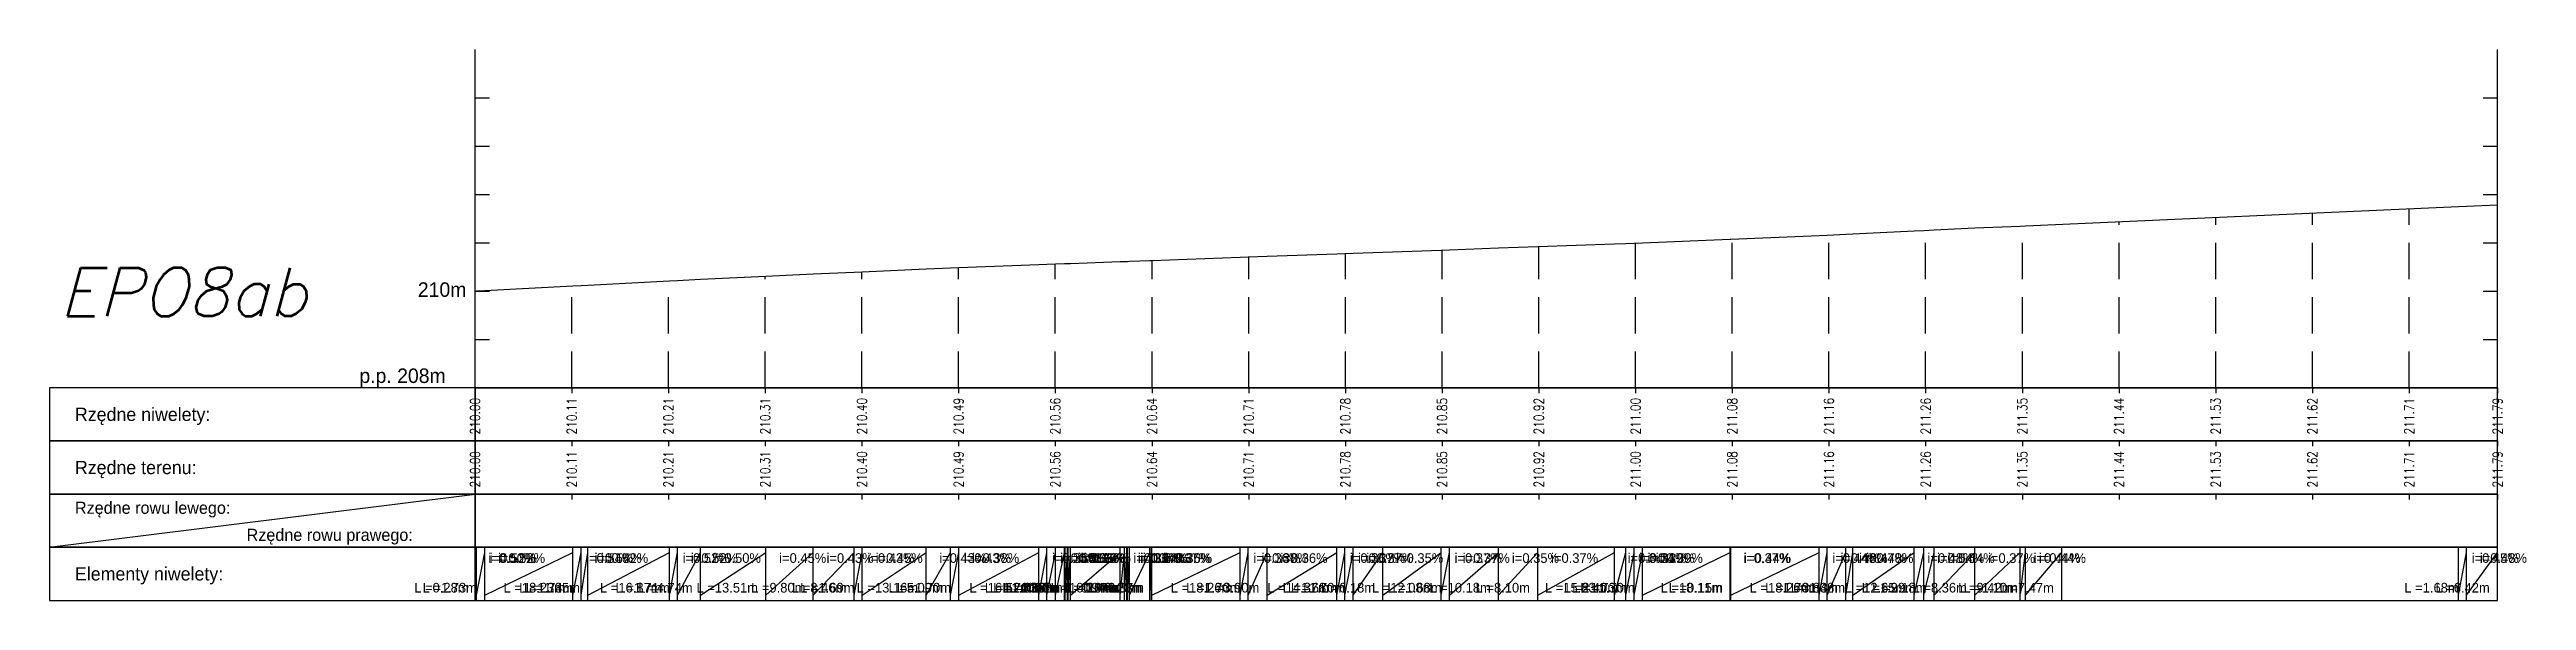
# Model space of a CAD drawing. Header units: metres. Extents: x 7399493 to 7407015, y 5696902 to 5712236.
# Drawn here: x 7404956 to 7405468, y 5701925 to 5702039 of the extents above; entities that cross this region are included whole.
import ezdxf

# ---------------------------------------------------------------- set-up
doc = ezdxf.new("R2010")
doc.units = ezdxf.units.M
doc.linetypes.add('DASHED', pattern=[0.75, 0.5, -0.25])
for name, color, linetype in [('pomoc', 140, 'Continuous'), ('PR_0', 7, 'Continuous'), ('PR_istniejacy_teren', 7, 'Continuous')]:
    doc.layers.add(name, color=color, linetype=linetype)
doc.styles.add('simplex 0.80', font='simplex.shx', dxfattribs={"width": 0.8})
doc.styles.add('Standard poch.', font='simplex.shx', dxfattribs={"oblique": 15})

msp = doc.modelspace()

# ---------------------------------------------------------------- texts
at = {"layer": 'pomoc', "style": 'Standard poch.', "oblique": 15}
msp.add_text('EPO8ab', height=10, dxfattribs=at).set_placement((7404957.57, 5701983.53))
at = {"layer": 'pomoc', "color": 2, "linetype": 'Continuous', "lineweight": -3, "char_height": 3}
for s, insert, attachment_point in [('210m', (7405041.79, 5701989.03), 6), ('p.p. 208m', (7405028.59, 5701972.73), 2)]:
    msp.add_mtext(s, dxfattribs=dict(at, insert=insert, attachment_point=attachment_point))
at = {"layer": 'pomoc', "color": 7, "linetype": 'Continuous', "lineweight": -3, "attachment_point": 4}
for s, insert, char_height in [('Rzędne niwelety:', (7404960.84, 5701962.83), 2.75), ('Rzędne terenu:', (7404960.84, 5701951.83), 2.75), ('Rzędne rowu lewego:', (7404960.84, 5701943.53), 2.5), ('Elementy niwelety:', (7404960.84, 5701929.83), 2.75)]:
    msp.add_mtext(s, dxfattribs=dict(at, insert=insert, char_height=char_height))
at = {"layer": 'pomoc', "color": 1, "linetype": 'Continuous', "lineweight": -3, "char_height": 2, "attachment_point": 6, "rotation": 90, "style": 'simplex 0.80'}
for s, insert in [('210.00', (7405043.59, 5701966.65)), ('210.11', (7405063.59, 5701966.65)), ('210.21', (7405083.59, 5701966.65)), ('210.31', (7405103.59, 5701966.65)), ('210.40', (7405123.59, 5701966.65)), ('210.49', (7405143.59, 5701966.65)), ('210.56', (7405163.59, 5701966.65)), ('210.64', (7405183.59, 5701966.65)), ('210.71', (7405203.59, 5701966.65)), ('210.78', (7405223.59, 5701966.65)), ('210.85', (7405243.59, 5701966.65)), ('210.92', (7405263.59, 5701966.65)), ('211.00', (7405283.59, 5701966.65)), ('211.08', (7405303.59, 5701966.65)), ('211.16', (7405323.59, 5701966.65)), ('211.26', (7405343.59, 5701966.65)), ('211.35', (7405363.59, 5701966.65)), ('211.44', (7405383.59, 5701966.65)), ('211.53', (7405403.59, 5701966.65)), ('211.62', (7405423.59, 5701966.65)), ('211.71', (7405443.59, 5701966.65)), ('211.79', (7405461.87, 5701966.65)), ('210.00', (7405043.59, 5701955.65)), ('210.11', (7405063.59, 5701955.65)), ('210.21', (7405083.59, 5701955.65)), ('210.31', (7405103.59, 5701955.65)), ('210.40', (7405123.59, 5701955.65)), ('210.49', (7405143.59, 5701955.65)), ('210.56', (7405163.59, 5701955.65)), ('210.64', (7405183.59, 5701955.65)), ('210.71', (7405203.59, 5701955.65)), ('210.78', (7405223.59, 5701955.65)), ('210.85', (7405243.59, 5701955.65)), ('210.92', (7405263.59, 5701955.65)), ('211.00', (7405283.59, 5701955.65)), ('211.08', (7405303.59, 5701955.65)), ('211.16', (7405323.59, 5701955.65)), ('211.26', (7405343.59, 5701955.65)), ('211.35', (7405363.59, 5701955.65)), ('211.44', (7405383.59, 5701955.65)), ('211.53', (7405403.59, 5701955.65)), ('211.62', (7405423.59, 5701955.65)), ('211.71', (7405443.59, 5701955.65)), ('211.79', (7405461.87, 5701955.65))]:
    msp.add_mtext(s, dxfattribs=dict(at, insert=insert))
at = {"layer": 'pomoc', "color": 1, "linetype": 'Continuous', "lineweight": -3, "insert": (7404996.34, 5701937.93), "char_height": 2.5, "attachment_point": 4}
msp.add_mtext('Rzędne rowu prawego:', dxfattribs=at)

# ---------------------------------------------------------------- blocks, each defined once
blk = doc.blocks.new('*U157')
at = {"layer": 'PR_0', "color": 1, "linetype": 'Continuous', "lineweight": -3, "char_height": 2}
for s, insert, attachment_point in [('i=0.50%', (7406933.47, 5703857.98), 7), ('i=0.52%', (7406933.74, 5703857.98), 7), ('i=0.52%', (7406935.47, 5703857.98), 7), ('i=0.54%', (7406953.7, 5703857.98), 7), ('i=0.54%', (7406955.43, 5703857.98), 7), ('i=0.52%', (7406956.78, 5703857.98), 7), ('i=0.52%', (7406973.65, 5703857.98), 7), ('i=0.52%', (7406975.36, 5703857.98), 7), ('i=0.50%', (7406980.1, 5703857.98), 7), ('i=0.45%', (7406993.61, 5703857.98), 7), ('i=0.43%', (7407003.41, 5703857.98), 7), ('i=0.43%', (7407011.88, 5703857.98), 7), ('i=0.45%', (7407013.57, 5703857.98), 7), ('i=0.43%', (7407026.73, 5703857.98), 7), ('i=0.43%', (7407031.82, 5703857.98), 7), ('i=0.38%', (7407033.52, 5703857.98), 7), ('i=0.35%', (7407050.04, 5703857.98), 7), ('i=0.35%', (7407051.74, 5703857.98), 7), ('i=0.35%', (7407053.48, 5703857.98), 7), ('i=0.35%', (7407055.34, 5703857.98), 7), ('i=0.36%', (7407055.51, 5703857.98), 7), ('i=0.36%', (7407056.01, 5703857.98), 7), ('i=0.36%', (7407056.05, 5703857.98), 7), ('i=0.36%', (7407056.1, 5703857.98), 7), ('i=0.36%', (7407056.63, 5703857.98), 7), ('i=0.36%', (7407066.86, 5703857.98), 7), ('i=0.37%', (7407067.81, 5703857.98), 7), ('i=0.37%', (7407068.28, 5703857.98), 7), ('i=0.37%', (7407068.33, 5703857.98), 7), ('i=0.37%', (7407068.37, 5703857.98), 7), ('i=0.37%', (7407068.83, 5703857.98), 7), ('i=0.37%', (7407073.03, 5703857.98), 7), ('i=0.35%', (7407073.36, 5703857.98), 7), ('i=0.36%', (7407073.43, 5703857.98), 7), ('i=0.36%', (7407091.69, 5703857.98), 7), ('i=0.38%', (7407093.39, 5703857.98), 7), ('i=0.36%', (7407097.29, 5703857.98), 7), ('i=0.36%', (7407111.66, 5703857.98), 7), ('i=0.37%', (7407113.34, 5703857.98), 7), ('i=0.37%', (7407115.04, 5703857.98), 7), ('i=0.35%', (7407121.22, 5703857.98), 7), ('i=0.37%', (7407133.3, 5703857.98), 7), ('i=0.37%', (7407134.98, 5703857.98), 7), ('i=0.35%', (7407145.16, 5703857.98), 7), ('i=0.37%', (7407153.25, 5703857.98), 7), ('i=0.34%', (7407169.09, 5703857.98), 7), ('i=0.34%', (7407171.48, 5703857.98), 7), ('i=0.39%', (7407173.21, 5703857.98), 7), ('i=0.39%', (7407174.91, 5703857.98), 7), ('i=0.37%', (7407193.02, 5703857.98), 7), ('i=0.44%', (7407193.17, 5703857.98), 7), ('i=0.44%', (7407211.42, 5703857.98), 7), ('i=0.48%', (7407213.12, 5703857.98), 7), ('i=0.47%', (7407216.95, 5703857.98), 7), ('i=0.48%', (7407218.44, 5703857.98), 7), ('i=0.48%', (7407231.09, 5703857.98), 7), ('i=0.54%', (7407233.08, 5703857.98), 7), ('i=0.54%', (7407235.26, 5703857.98), 7), ('i=0.37%', (7407243.62, 5703857.98), 7), ('i=0.44%', (7407253.03, 5703857.98), 7), ('i=0.44%', (7407254.13, 5703857.98), 7), ('i=0.45%', (7407343.65, 5703857.98), 7), ('i=0.48%', (7407345.33, 5703857.98), 7), ('L =0.28m', (7406929.37, 5703851.85), 9), ('L =1.73m', (7406931.1, 5703851.85), 9), ('L =18.23m', (7406949.32, 5703851.85), 9), ('L =1.74m', (7406951.06, 5703851.85), 9), ('L =1.35m', (7406952.41, 5703851.85), 9), ('L =16.87m', (7406969.28, 5703851.85), 9), ('L =1.71m', (7406970.99, 5703851.85), 9), ('L =4.74m', (7406975.72, 5703851.85), 9), ('L =13.51m', (7406989.23, 5703851.85), 9), ('L =9.80m', (7406999.04, 5703851.85), 9), ('L =8.46m', (7407007.5, 5703851.85), 9), ('L =1.69m', (7407009.19, 5703851.85), 9), ('L =13.16m', (7407022.35, 5703851.85), 9), ('L =5.09m', (7407027.44, 5703851.85), 9), ('L =1.70m', (7407029.15, 5703851.85), 9), ('L =16.52m', (7407045.67, 5703851.85), 9), ('L =1.70m', (7407047.37, 5703851.85), 9), ('L =1.73m', (7407049.1, 5703851.85), 9), ('L =1.86m', (7407050.96, 5703851.85), 9), ('L =0.17m', (7407051.14, 5703851.85), 9), ('L =0.50m', (7407051.63, 5703851.85), 9), ('L =0.05m', (7407051.68, 5703851.85), 9), ('L =0.05m', (7407051.73, 5703851.85), 9), ('L =0.53m', (7407052.26, 5703851.85), 9), ('L =10.23m', (7407062.49, 5703851.85), 9), ('L =0.94m', (7407063.43, 5703851.85), 9), ('L =0.47m', (7407063.91, 5703851.85), 9), ('L =0.04m', (7407063.95, 5703851.85), 9), ('L =0.04m', (7407063.99, 5703851.85), 9), ('L =0.46m', (7407064.46, 5703851.85), 9), ('L =4.20m', (7407068.66, 5703851.85), 9), ('L =0.33m', (7407068.98, 5703851.85), 9), ('L =0.07m', (7407069.06, 5703851.85), 9), ('L =18.26m', (7407087.31, 5703851.85), 9), ('L =1.70m', (7407089.01, 5703851.85), 9), ('L =3.90m', (7407092.92, 5703851.85), 9), ('L =14.37m', (7407107.29, 5703851.85), 9), ('L =1.68m', (7407108.97, 5703851.85), 9), ('L =1.70m', (7407110.66, 5703851.85), 9), ('L =6.18m', (7407116.85, 5703851.85), 9), ('L =12.08m', (7407128.92, 5703851.85), 9), ('L =1.68m', (7407130.6, 5703851.85), 9), ('L =10.18m', (7407140.78, 5703851.85), 9), ('L =8.10m', (7407148.88, 5703851.85), 9), ('L =15.83m', (7407164.71, 5703851.85), 9), ('L =2.40m', (7407167.11, 5703851.85), 9), ('L =1.73m', (7407168.84, 5703851.85), 9), ('L =1.70m', (7407170.53, 5703851.85), 9), ('L =18.11m', (7407188.64, 5703851.85), 9), ('L =0.15m', (7407188.79, 5703851.85), 9), ('L =18.26m', (7407207.05, 5703851.85), 9), ('L =1.70m', (7407208.75, 5703851.85), 9), ('L =3.83m', (7407212.58, 5703851.85), 9), ('L =1.48m', (7407214.06, 5703851.85), 9), ('L =12.65m', (7407226.71, 5703851.85), 9), ('L =1.99m', (7407228.7, 5703851.85), 9), ('L =2.18m', (7407230.88, 5703851.85), 9), ('L =8.36m', (7407239.24, 5703851.85), 9), ('L =9.42m', (7407248.66, 5703851.85), 9), ('L =1.10m', (7407249.76, 5703851.85), 9), ('L =7.47m', (7407257.23, 5703851.85), 9), ('L =1.68m', (7407340.95, 5703851.85), 9), ('L =6.42m', (7407347.38, 5703851.85), 9)]:
    blk.add_mtext(s, dxfattribs=dict(at, insert=insert, attachment_point=attachment_point))

# ---------------------------------------------------------------- linework, layer by layer
at = {"layer": 'pomoc', "color": 7, "linetype": 'Continuous', "lineweight": -3}
for p, q in [((7405043.59, 5701968.73), (7405043.59, 5702038.73)), ((7405461.87, 5701968.73), (7405461.87, 5702038.73)), ((7405043.59, 5702028.73), (7405046.59, 5702028.73)), ((7405458.87, 5702028.73), (7405461.87, 5702028.73)), ((7405043.59, 5702018.73), (7405046.59, 5702018.73)), ((7405458.87, 5702018.73), (7405461.87, 5702018.73)), ((7405043.59, 5702008.73), (7405046.59, 5702008.73)), ((7405458.87, 5702008.73), (7405461.87, 5702008.73)), ((7405043.59, 5701998.73), (7405046.59, 5701998.73)), ((7405458.87, 5701998.73), (7405461.87, 5701998.73)), ((7405043.59, 5701988.73), (7405046.59, 5701988.73)), ((7405458.87, 5701988.73), (7405461.87, 5701988.73)), ((7405043.59, 5701978.73), (7405046.59, 5701978.73)), ((7405458.87, 5701978.73), (7405461.87, 5701978.73)), ((7405043.59, 5701968.73), (7405461.87, 5701968.73)), ((7405458.87, 5701968.73), (7405461.87, 5701968.73)), ((7405043.59, 5701957.73), (7405043.59, 5701956.63)), ((7405063.59, 5701957.73), (7405063.59, 5701956.63)), ((7405083.59, 5701957.73), (7405083.59, 5701956.63)), ((7405103.59, 5701957.73), (7405103.59, 5701956.63)), ((7405123.59, 5701957.73), (7405123.59, 5701956.63)), ((7405143.59, 5701957.73), (7405143.59, 5701956.63)), ((7405163.59, 5701957.73), (7405163.59, 5701956.63)), ((7405183.59, 5701957.73), (7405183.59, 5701956.63)), ((7405203.59, 5701957.73), (7405203.59, 5701956.63)), ((7405223.59, 5701957.73), (7405223.59, 5701956.63)), ((7405243.59, 5701957.73), (7405243.59, 5701956.63)), ((7405263.59, 5701957.73), (7405263.59, 5701956.63)), ((7405283.59, 5701957.73), (7405283.59, 5701956.63)), ((7405303.59, 5701957.73), (7405303.59, 5701956.63)), ((7405323.59, 5701957.73), (7405323.59, 5701956.63)), ((7405343.59, 5701957.73), (7405343.59, 5701956.63)), ((7405363.59, 5701957.73), (7405363.59, 5701956.63)), ((7405383.59, 5701957.73), (7405383.59, 5701956.63)), ((7405403.59, 5701957.73), (7405403.59, 5701956.63)), ((7405423.59, 5701957.73), (7405423.59, 5701956.63)), ((7405443.59, 5701957.73), (7405443.59, 5701956.63)), ((7405461.87, 5701957.73), (7405461.87, 5701956.63)), ((7404955.59, 5701935.73), (7405043.59, 5701946.73)), ((7405043.59, 5701946.73), (7405043.59, 5701945.63)), ((7405063.59, 5701946.73), (7405063.59, 5701945.63)), ((7405083.59, 5701946.73), (7405083.59, 5701945.63)), ((7405103.59, 5701946.73), (7405103.59, 5701945.63)), ((7405123.59, 5701946.73), (7405123.59, 5701945.63)), ((7405143.59, 5701946.73), (7405143.59, 5701945.63)), ((7405163.59, 5701946.73), (7405163.59, 5701945.63)), ((7405183.59, 5701946.73), (7405183.59, 5701945.63)), ((7405203.59, 5701946.73), (7405203.59, 5701945.63)), ((7405223.59, 5701946.73), (7405223.59, 5701945.63)), ((7405243.59, 5701946.73), (7405243.59, 5701945.63)), ((7405263.59, 5701946.73), (7405263.59, 5701945.63)), ((7405283.59, 5701946.73), (7405283.59, 5701945.63)), ((7405303.59, 5701946.73), (7405303.59, 5701945.63)), ((7405323.59, 5701946.73), (7405323.59, 5701945.63)), ((7405343.59, 5701946.73), (7405343.59, 5701945.63)), ((7405363.59, 5701946.73), (7405363.59, 5701945.63)), ((7405383.59, 5701946.73), (7405383.59, 5701945.63)), ((7405403.59, 5701946.73), (7405403.59, 5701945.63)), ((7405423.59, 5701946.73), (7405423.59, 5701945.63)), ((7405443.59, 5701946.73), (7405443.59, 5701945.63)), ((7405461.87, 5701946.73), (7405461.87, 5701945.63))]:
    msp.add_line(p, q, dxfattribs=at)
at = {"layer": 'pomoc', "color": 7, "linetype": 'DASHED', "lineweight": -3, "ltscale": 15}
for p, q in [((7405443.59, 5701968.73), (7405443.59, 5702005.79)), ((7405461.87, 5701968.73), (7405461.87, 5702006.62)), ((7405343.59, 5701968.73), (7405343.59, 5702001.32)), ((7405363.59, 5701968.73), (7405363.59, 5702002.23)), ((7405383.59, 5701968.73), (7405383.59, 5702003.12)), ((7405403.59, 5701968.73), (7405403.59, 5702004.01)), ((7405423.59, 5701968.73), (7405423.59, 5702004.9)), ((7405203.59, 5701968.73), (7405203.59, 5701995.8)), ((7405223.59, 5701968.73), (7405223.59, 5701996.52)), ((7405243.59, 5701968.73), (7405243.59, 5701997.24)), ((7405263.59, 5701968.73), (7405263.59, 5701997.97)), ((7405283.59, 5701968.73), (7405283.59, 5701998.69)), ((7405303.59, 5701968.73), (7405303.59, 5701999.48)), ((7405323.59, 5701968.73), (7405323.59, 5702000.36)), ((7405083.59, 5701968.73), (7405083.59, 5701990.84)), ((7405103.59, 5701968.73), (7405103.59, 5701991.85)), ((7405123.59, 5701968.73), (7405123.59, 5701992.73)), ((7405143.59, 5701968.73), (7405143.59, 5701993.62)), ((7405163.59, 5701968.73), (7405163.59, 5701994.36)), ((7405183.59, 5701968.73), (7405183.59, 5701995.09)), ((7405043.59, 5701968.73), (7405043.59, 5701988.76)), ((7405063.59, 5701968.73), (7405063.59, 5701989.8))]:
    msp.add_line(p, q, dxfattribs=at)
at = {"layer": 'pomoc', "color": 1, "linetype": 'Continuous', "lineweight": -3}
for p, q in [((7405043.59, 5701968.73), (7405043.59, 5701967.63)), ((7405063.59, 5701968.73), (7405063.59, 5701967.63)), ((7405083.59, 5701968.73), (7405083.59, 5701967.63)), ((7405103.59, 5701968.73), (7405103.59, 5701967.63)), ((7405123.59, 5701968.73), (7405123.59, 5701967.63)), ((7405143.59, 5701968.73), (7405143.59, 5701967.63)), ((7405163.59, 5701968.73), (7405163.59, 5701967.63)), ((7405183.59, 5701968.73), (7405183.59, 5701967.63)), ((7405203.59, 5701968.73), (7405203.59, 5701967.63)), ((7405223.59, 5701968.73), (7405223.59, 5701967.63)), ((7405243.59, 5701968.73), (7405243.59, 5701967.63)), ((7405263.59, 5701968.73), (7405263.59, 5701967.63)), ((7405283.59, 5701968.73), (7405283.59, 5701967.63)), ((7405303.59, 5701968.73), (7405303.59, 5701967.63)), ((7405323.59, 5701968.73), (7405323.59, 5701967.63)), ((7405343.59, 5701968.73), (7405343.59, 5701967.63)), ((7405363.59, 5701968.73), (7405363.59, 5701967.63)), ((7405383.59, 5701968.73), (7405383.59, 5701967.63)), ((7405403.59, 5701968.73), (7405403.59, 5701967.63)), ((7405423.59, 5701968.73), (7405423.59, 5701967.63)), ((7405443.59, 5701968.73), (7405443.59, 5701967.63)), ((7405461.87, 5701968.73), (7405461.87, 5701967.63)), ((7405043.59, 5701946.73), (7405043.59, 5701945.63)), ((7405063.59, 5701946.73), (7405063.59, 5701945.63)), ((7405083.59, 5701946.73), (7405083.59, 5701945.63)), ((7405103.59, 5701946.73), (7405103.59, 5701945.63)), ((7405123.59, 5701946.73), (7405123.59, 5701945.63)), ((7405143.59, 5701946.73), (7405143.59, 5701945.63)), ((7405163.59, 5701946.73), (7405163.59, 5701945.63)), ((7405183.59, 5701946.73), (7405183.59, 5701945.63)), ((7405203.59, 5701946.73), (7405203.59, 5701945.63)), ((7405223.59, 5701946.73), (7405223.59, 5701945.63)), ((7405243.59, 5701946.73), (7405243.59, 5701945.63)), ((7405263.59, 5701946.73), (7405263.59, 5701945.63)), ((7405283.59, 5701946.73), (7405283.59, 5701945.63)), ((7405303.59, 5701946.73), (7405303.59, 5701945.63)), ((7405323.59, 5701946.73), (7405323.59, 5701945.63)), ((7405343.59, 5701946.73), (7405343.59, 5701945.63)), ((7405363.59, 5701946.73), (7405363.59, 5701945.63)), ((7405383.59, 5701946.73), (7405383.59, 5701945.63)), ((7405403.59, 5701946.73), (7405403.59, 5701945.63)), ((7405423.59, 5701946.73), (7405423.59, 5701945.63)), ((7405443.59, 5701946.73), (7405443.59, 5701945.63)), ((7405461.87, 5701946.73), (7405461.87, 5701945.63)), ((7405043.59, 5701924.73), (7405043.59, 5701935.73)), ((7405043.59, 5701925.83), (7405043.86, 5701934.63)), ((7405043.86, 5701924.73), (7405043.86, 5701935.73)), ((7405043.86, 5701925.83), (7405045.59, 5701934.63)), ((7405045.59, 5701924.73), (7405045.59, 5701935.73)), ((7405045.59, 5701925.83), (7405063.82, 5701934.63)), ((7405063.82, 5701924.73), (7405063.82, 5701935.73)), ((7405063.82, 5701925.83), (7405065.55, 5701934.63)), ((7405065.55, 5701924.73), (7405065.55, 5701935.73)), ((7405065.55, 5701925.83), (7405066.9, 5701934.63)), ((7405066.9, 5701924.73), (7405066.9, 5701935.73)), ((7405066.9, 5701925.83), (7405083.77, 5701934.63)), ((7405083.77, 5701924.73), (7405083.77, 5701935.73)), ((7405083.77, 5701925.83), (7405085.48, 5701934.63)), ((7405085.48, 5701924.73), (7405085.48, 5701935.73)), ((7405085.48, 5701925.83), (7405090.22, 5701934.63)), ((7405090.22, 5701924.73), (7405090.22, 5701935.73)), ((7405090.22, 5701925.83), (7405103.73, 5701934.63)), ((7405103.73, 5701924.73), (7405103.73, 5701935.73)), ((7405103.73, 5701925.83), (7405113.53, 5701934.63)), ((7405113.53, 5701924.73), (7405113.53, 5701935.73)), ((7405113.53, 5701925.83), (7405122, 5701934.63)), ((7405122, 5701924.73), (7405122, 5701935.73)), ((7405122, 5701925.83), (7405123.68, 5701934.63)), ((7405123.68, 5701924.73), (7405123.68, 5701935.73)), ((7405123.68, 5701925.83), (7405136.85, 5701934.63)), ((7405136.85, 5701924.73), (7405136.85, 5701935.73)), ((7405136.85, 5701925.83), (7405141.94, 5701934.63)), ((7405141.94, 5701924.73), (7405141.94, 5701935.73)), ((7405141.94, 5701925.83), (7405143.64, 5701934.63)), ((7405143.64, 5701924.73), (7405143.64, 5701935.73)), ((7405143.64, 5701925.83), (7405160.16, 5701934.63)), ((7405160.16, 5701924.73), (7405160.16, 5701935.73)), ((7405160.16, 5701925.83), (7405161.86, 5701934.63)), ((7405161.86, 5701924.73), (7405161.86, 5701935.73)), ((7405161.86, 5701925.83), (7405163.6, 5701934.63)), ((7405163.6, 5701924.73), (7405163.6, 5701935.73)), ((7405163.6, 5701925.83), (7405165.46, 5701934.63)), ((7405165.46, 5701924.73), (7405165.46, 5701935.73)), ((7405165.46, 5701925.83), (7405165.63, 5701934.63)), ((7405165.63, 5701924.73), (7405165.63, 5701935.73)), ((7405165.63, 5701925.83), (7405166.13, 5701934.63)), ((7405166.13, 5701924.73), (7405166.13, 5701935.73)), ((7405166.13, 5701925.83), (7405166.17, 5701934.63)), ((7405166.17, 5701924.73), (7405166.17, 5701935.73)), ((7405166.17, 5701925.83), (7405166.22, 5701934.63)), ((7405166.22, 5701924.73), (7405166.22, 5701935.73)), ((7405166.22, 5701925.83), (7405166.75, 5701934.63)), ((7405166.75, 5701924.73), (7405166.75, 5701935.73)), ((7405166.75, 5701925.83), (7405176.98, 5701934.63)), ((7405176.98, 5701924.73), (7405176.98, 5701935.73)), ((7405176.98, 5701925.83), (7405177.93, 5701934.63)), ((7405177.93, 5701924.73), (7405177.93, 5701935.73)), ((7405177.93, 5701925.83), (7405178.4, 5701934.63)), ((7405178.4, 5701924.73), (7405178.4, 5701935.73)), ((7405178.4, 5701925.83), (7405178.45, 5701934.63)), ((7405178.45, 5701924.73), (7405178.45, 5701935.73)), ((7405178.45, 5701925.83), (7405178.49, 5701934.63)), ((7405178.49, 5701924.73), (7405178.49, 5701935.73)), ((7405178.49, 5701925.83), (7405178.95, 5701934.63)), ((7405178.95, 5701924.73), (7405178.95, 5701935.73)), ((7405178.95, 5701925.83), (7405183.15, 5701934.63)), ((7405183.15, 5701924.73), (7405183.15, 5701935.73)), ((7405183.15, 5701925.83), (7405183.48, 5701934.63)), ((7405183.48, 5701924.73), (7405183.48, 5701935.73)), ((7405183.48, 5701925.83), (7405183.55, 5701934.63)), ((7405183.55, 5701924.73), (7405183.55, 5701935.73)), ((7405183.55, 5701925.83), (7405201.81, 5701934.63)), ((7405201.81, 5701924.73), (7405201.81, 5701935.73)), ((7405201.81, 5701925.83), (7405203.51, 5701934.63)), ((7405203.51, 5701924.73), (7405203.51, 5701935.73)), ((7405203.51, 5701925.83), (7405207.41, 5701934.63)), ((7405207.41, 5701924.73), (7405207.41, 5701935.73)), ((7405207.41, 5701925.83), (7405221.78, 5701934.63)), ((7405221.78, 5701924.73), (7405221.78, 5701935.73)), ((7405221.78, 5701925.83), (7405223.46, 5701934.63)), ((7405223.46, 5701924.73), (7405223.46, 5701935.73)), ((7405223.46, 5701925.83), (7405225.16, 5701934.63)), ((7405225.16, 5701924.73), (7405225.16, 5701935.73)), ((7405225.16, 5701925.83), (7405231.34, 5701934.63)), ((7405231.34, 5701924.73), (7405231.34, 5701935.73)), ((7405231.34, 5701925.83), (7405243.42, 5701934.63)), ((7405243.42, 5701924.73), (7405243.42, 5701935.73)), ((7405243.42, 5701925.83), (7405245.1, 5701934.63)), ((7405245.1, 5701924.73), (7405245.1, 5701935.73)), ((7405245.1, 5701925.83), (7405255.27, 5701934.63)), ((7405255.27, 5701924.73), (7405255.27, 5701935.73)), ((7405255.27, 5701925.83), (7405263.37, 5701934.63)), ((7405263.37, 5701924.73), (7405263.37, 5701935.73)), ((7405263.37, 5701925.83), (7405279.21, 5701934.63)), ((7405279.21, 5701924.73), (7405279.21, 5701935.73)), ((7405279.21, 5701925.83), (7405281.6, 5701934.63)), ((7405281.6, 5701924.73), (7405281.6, 5701935.73)), ((7405281.6, 5701925.83), (7405283.33, 5701934.63)), ((7405283.33, 5701924.73), (7405283.33, 5701935.73)), ((7405283.33, 5701925.83), (7405285.03, 5701934.63)), ((7405285.03, 5701924.73), (7405285.03, 5701935.73)), ((7405285.03, 5701925.83), (7405303.14, 5701934.63)), ((7405303.14, 5701924.73), (7405303.14, 5701935.73)), ((7405303.14, 5701925.83), (7405303.29, 5701934.63)), ((7405303.29, 5701924.73), (7405303.29, 5701935.73)), ((7405303.29, 5701925.83), (7405321.54, 5701934.63)), ((7405321.54, 5701924.73), (7405321.54, 5701935.73)), ((7405321.54, 5701925.83), (7405323.24, 5701934.63)), ((7405323.24, 5701924.73), (7405323.24, 5701935.73)), ((7405323.24, 5701925.83), (7405327.07, 5701934.63)), ((7405327.07, 5701924.73), (7405327.07, 5701935.73)), ((7405327.07, 5701925.83), (7405328.55, 5701934.63)), ((7405328.55, 5701924.73), (7405328.55, 5701935.73)), ((7405328.55, 5701925.83), (7405341.21, 5701934.63)), ((7405341.21, 5701924.73), (7405341.21, 5701935.73)), ((7405341.21, 5701925.83), (7405343.2, 5701934.63)), ((7405343.2, 5701924.73), (7405343.2, 5701935.73)), ((7405343.2, 5701925.83), (7405345.38, 5701934.63)), ((7405345.38, 5701924.73), (7405345.38, 5701935.73)), ((7405345.38, 5701925.83), (7405353.74, 5701934.63)), ((7405353.74, 5701924.73), (7405353.74, 5701935.73)), ((7405353.74, 5701925.83), (7405363.15, 5701934.63)), ((7405363.15, 5701924.73), (7405363.15, 5701935.73)), ((7405363.15, 5701925.83), (7405364.25, 5701934.63)), ((7405364.25, 5701924.73), (7405364.25, 5701935.73)), ((7405364.25, 5701925.83), (7405371.73, 5701934.63)), ((7405371.73, 5701924.73), (7405371.73, 5701935.73)), ((7405453.77, 5701924.73), (7405453.77, 5701935.73)), ((7405453.77, 5701925.83), (7405455.45, 5701934.63)), ((7405455.45, 5701924.73), (7405455.45, 5701935.73)), ((7405455.45, 5701925.83), (7405461.87, 5701934.63))]:
    msp.add_line(p, q, dxfattribs=at)
at = {"layer": 'pomoc', "color": 7, "linetype": 'Continuous', "lineweight": -3}
for points in [[(7405043.59, 5701957.73), (7405043.59, 5701968.73), (7404955.59, 5701968.73), (7404955.59, 5701957.73)], [(7405043.59, 5701957.73), (7405461.87, 5701957.73), (7405461.87, 5701968.73), (7405043.59, 5701968.73)], [(7405043.59, 5701946.73), (7405043.59, 5701957.73), (7404955.59, 5701957.73), (7404955.59, 5701946.73)], [(7405043.59, 5701946.73), (7405461.87, 5701946.73), (7405461.87, 5701957.73), (7405043.59, 5701957.73)], [(7405043.59, 5701935.73), (7405043.59, 5701946.73), (7404955.59, 5701946.73), (7404955.59, 5701935.73)], [(7405043.59, 5701935.73), (7405043.59, 5701946.73), (7404955.59, 5701946.73), (7404955.59, 5701935.73)], [(7405043.59, 5701935.73), (7405461.87, 5701935.73), (7405461.87, 5701946.73), (7405043.59, 5701946.73)], [(7405043.59, 5701935.73), (7405461.87, 5701935.73), (7405461.87, 5701946.73), (7405043.59, 5701946.73)], [(7405043.59, 5701924.73), (7405043.59, 5701935.73), (7404955.59, 5701935.73), (7404955.59, 5701924.73)], [(7405043.59, 5701924.73), (7405461.87, 5701924.73), (7405461.87, 5701935.73), (7405043.59, 5701935.73)]]:
    msp.add_3dface(points, dxfattribs=at)
at = {"layer": 'PR_istniejacy_teren', "color": 7, "linetype": 'Continuous', "lineweight": -3, "ltscale": 4}
for p, q in [((7405364.25, 5702002.26), (7405453.77, 5702006.24)), ((7405453.77, 5702006.24), (7405455.45, 5702006.31)), ((7405455.45, 5702006.31), (7405461.87, 5702006.62)), ((7405327.07, 5702000.53), (7405328.55, 5702000.6)), ((7405328.55, 5702000.6), (7405341.21, 5702001.2)), ((7405341.21, 5702001.2), (7405343.2, 5702001.3)), ((7405343.2, 5702001.3), (7405345.38, 5702001.41)), ((7405345.38, 5702001.41), (7405353.74, 5702001.86)), ((7405353.74, 5702001.86), (7405363.15, 5702002.21)), ((7405363.15, 5702002.21), (7405364.25, 5702002.26)), ((7405183.55, 5701995.08), (7405201.81, 5701995.74)), ((7405201.81, 5701995.74), (7405203.51, 5701995.8)), ((7405203.51, 5701995.8), (7405207.41, 5701995.95)), ((7405207.41, 5701995.95), (7405221.78, 5701996.46)), ((7405221.78, 5701996.46), (7405223.46, 5701996.52)), ((7405223.46, 5701996.52), (7405225.16, 5701996.58)), ((7405225.16, 5701996.58), (7405231.34, 5701996.81)), ((7405231.34, 5701996.81), (7405243.42, 5701997.24)), ((7405243.42, 5701997.24), (7405245.1, 5701997.3)), ((7405245.1, 5701997.3), (7405255.27, 5701997.68)), ((7405255.27, 5701997.68), (7405263.37, 5701997.96)), ((7405263.37, 5701997.96), (7405279.21, 5701998.54)), ((7405279.21, 5701998.54), (7405281.6, 5701998.62)), ((7405281.6, 5701998.62), (7405283.33, 5701998.68)), ((7405283.33, 5701998.68), (7405285.03, 5701998.75)), ((7405285.03, 5701998.75), (7405303.14, 5701999.46)), ((7405303.14, 5701999.46), (7405303.29, 5701999.47)), ((7405303.29, 5701999.47), (7405321.54, 5702000.27)), ((7405321.54, 5702000.27), (7405323.24, 5702000.35)), ((7405323.24, 5702000.35), (7405327.07, 5702000.53)), ((7405066.9, 5701989.98), (7405083.77, 5701990.85)), ((7405083.77, 5701990.85), (7405085.48, 5701990.94)), ((7405085.48, 5701990.94), (7405090.22, 5701991.18)), ((7405090.22, 5701991.18), (7405103.73, 5701991.85)), ((7405103.73, 5701991.85), (7405113.53, 5701992.3)), ((7405113.53, 5701992.3), (7405122, 5701992.66)), ((7405122, 5701992.66), (7405123.68, 5701992.74)), ((7405123.68, 5701992.74), (7405136.85, 5701993.33)), ((7405136.85, 5701993.33), (7405141.94, 5701993.54)), ((7405141.94, 5701993.54), (7405143.64, 5701993.62)), ((7405143.64, 5701993.62), (7405160.16, 5701994.24)), ((7405160.16, 5701994.24), (7405161.86, 5701994.3)), ((7405161.86, 5701994.3), (7405163.6, 5701994.36)), ((7405163.6, 5701994.36), (7405165.46, 5701994.43)), ((7405165.46, 5701994.43), (7405165.63, 5701994.43)), ((7405165.63, 5701994.43), (7405166.13, 5701994.45)), ((7405166.13, 5701994.45), (7405166.17, 5701994.45)), ((7405166.17, 5701994.45), (7405166.22, 5701994.45)), ((7405166.22, 5701994.45), (7405166.75, 5701994.47)), ((7405166.75, 5701994.47), (7405176.98, 5701994.84)), ((7405176.98, 5701994.84), (7405177.93, 5701994.88)), ((7405177.93, 5701994.88), (7405178.4, 5701994.89)), ((7405178.4, 5701994.89), (7405178.45, 5701994.9)), ((7405178.45, 5701994.9), (7405178.49, 5701994.9)), ((7405178.49, 5701994.9), (7405178.95, 5701994.91)), ((7405178.95, 5701994.91), (7405183.15, 5701995.07)), ((7405183.15, 5701995.07), (7405183.48, 5701995.08)), ((7405183.48, 5701995.08), (7405183.55, 5701995.08)), ((7405043.59, 5701988.76), (7405043.86, 5701988.77)), ((7405043.86, 5701988.77), (7405045.59, 5701988.86)), ((7405045.59, 5701988.86), (7405063.82, 5701989.81)), ((7405063.82, 5701989.81), (7405065.55, 5701989.9)), ((7405065.55, 5701989.9), (7405066.9, 5701989.98))]:
    msp.add_line(p, q, dxfattribs=at)

# ---------------------------------------------------------------- block references
at = {"layer": 'pomoc', "color": 140, "linetype": 'Continuous', "lineweight": -3}
msp.add_blockref('*U157', (-1887.13, -1925.5), dxfattribs=at)

msp.set_redraw_order([(e.dxf.handle, doc.entitydb.next_handle()) for e in msp.query("TEXT MTEXT ATTDEF DIMENSION ARC_DIMENSION")])  # texts and dimensions are drawn at this point

doc.saveas('drawing.dxf')
